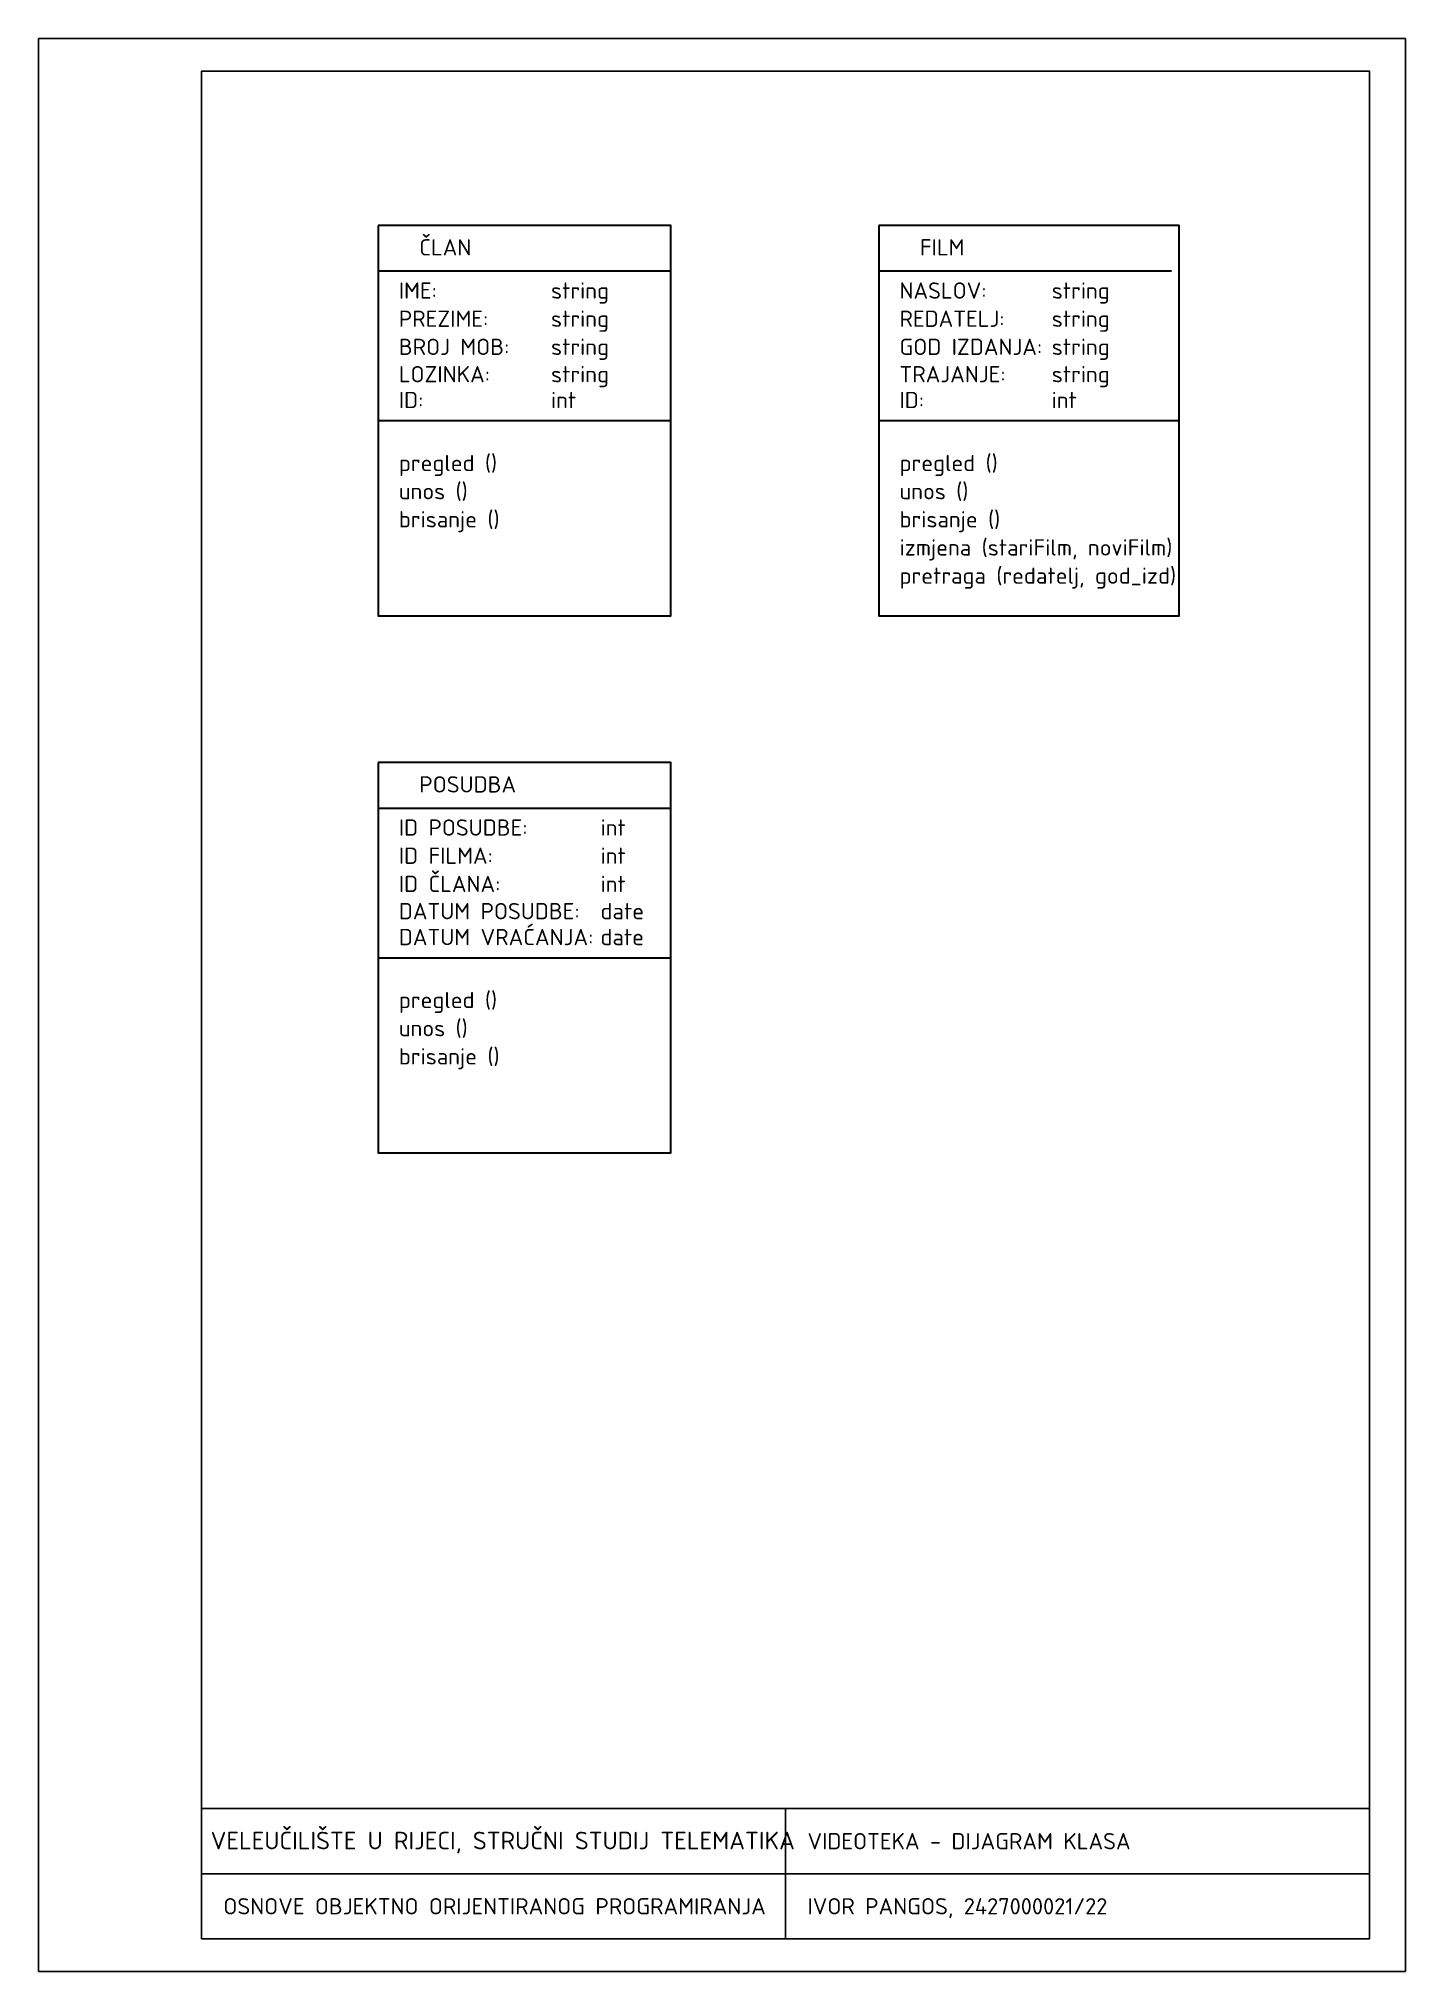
# Model space of a CAD drawing. Header units: millimetres. Extents: x -4325 to 12100, y -4000 to 50970.
# Drawn here: x -2737 to -637, y -4000 to -1030 of the extents above; entities that cross this region are included whole.
import ezdxf

# ---------------------------------------------------------------- set-up
doc = ezdxf.new("R2010")
doc.units = ezdxf.units.MM
doc.header["$LTSCALE"] = 30
doc.layers.add('__VEZE', color=250, linetype='Continuous', lineweight=30)
for name, color, linetype in [('OKVIR', 7, 'Continuous'), ('OKVIR_unut-iRC', 7, 'Continuous'), ('OKVIR_unutarnji', 8, 'Continuous'), ('Pecat', 8, 'Continuous')]:
    doc.layers.add(name, color=color, linetype=linetype)
doc.styles.add('PECAT2', font='isocpeur.ttf')

msp = doc.modelspace()

# ---------------------------------------------------------------- texts
at = {"layer": 'Pecat', "color": 7, "style": 'PECAT2'}
for s, height, p in [('ČLAN', 25, (-2152.6, -1363.2)), ('FILM', 25, (-1383.3, -1363.2)), ('IME:', 25, (-2184.1, -1429.6)), ('NASLOV:', 25, (-1414.8, -1429.6)), ('PREZIME:', 25, (-2184.1, -1472.9)), ('REDATELJ:', 25, (-1414.8, -1472.9)), ('BROJ MOB:', 25, (-2184.1, -1516.1)), ('GOD IZDANJA:', 25, (-1414.8, -1516.1)), ('LOZINKA:', 25, (-2184.1, -1558.1)), ('TRAJANJE:', 25, (-1414.8, -1558.1)), ('ID:', 25, (-2184.1, -1597.8)), ('ID:', 25, (-1414.8, -1597.8)), ('pregled ()', 25, (-2184.1, -1694.6)), ('pregled ()', 25, (-1414.8, -1694.6)), ('unos ()', 25, (-2184.1, -1737.9)), ('unos ()', 25, (-1414.8, -1737.9)), ('brisanje ()', 25, (-2184.1, -1781.1)), ('brisanje ()', 25, (-1414.8, -1781.1)), ('izmjena (stariFilm, noviFilm)', 25, (-1414.8, -1824.4)), ('pretraga (redatelj, god_izd)', 25, (-1414.8, -1867.7)), ('POSUDBA', 25, (-2152.6, -2188.5)), ('ID POSUDBE:', 25, (-2184.1, -2254.8)), ('ID FILMA:', 25, (-2184.1, -2298.1)), ('ID ČLANA:', 25, (-2184.1, -2341.4)), ('DATUM POSUDBE:', 25, (-2184.1, -2383.3)), ('DATUM VRAĆANJA:', 25, (-2184.1, -2423.1)), ('pregled ()', 25, (-2184.1, -2519.8)), ('unos ()', 25, (-2184.1, -2563.1)), ('brisanje ()', 25, (-2184.1, -2606.4)), ('VELEUČILIŠTE U RIJECI, STRUČNI STUDIJ TELEMATIKA', 27, (-2473.3, -3812.5)), ('VIDEOTEKA - DIJAGRAM KLASA', 25, (-1556.2, -3812.5)), ('OSNOVE OBJEKTNO ORIJENTIRANOG PROGRAMIRANJA', 25, (-2453.7, -3912.5)), ('IVOR PANGOS, 2427000021/22', 25, (-1556.2, -3912.5))]:
    msp.add_text(s, height=height, dxfattribs=at).set_placement(p)
at = {"layer": 'Pecat', "color": 94, "style": 'PECAT2'}
for p in [(-1950.3, -1429.6), (-1180.9, -1429.6), (-1950.3, -1472.9), (-1180.9, -1472.9), (-1950.3, -1516.1), (-1180.9, -1516.1), (-1950.3, -1558.1), (-1180.9, -1558.1)]:
    msp.add_text('string', height=25, dxfattribs=at).set_placement(p)
at = {"layer": 'Pecat', "color": 5, "style": 'PECAT2'}
for p in [(-1950.3, -1597.8), (-1181, -1597.8), (-1874.2, -2254.8), (-1874.2, -2298.1), (-1874.2, -2341.4)]:
    msp.add_text('int', height=25, dxfattribs=at).set_placement(p)
at = {"layer": 'Pecat', "color": 240, "style": 'PECAT2'}
for p in [(-1874.2, -2383.3), (-1874.3, -2423.1)]:
    msp.add_text('date', height=25, dxfattribs=at).set_placement(p)

# ---------------------------------------------------------------- blocks, each defined once
blk = doc.blocks.new('okvir 42x29.7')
for p, q in [((0, 2970), (2100, 2970)), ((2100, 2970), (2100, 0))]:
    blk.add_line(p, q)
at = {"color": 253}
for p, q in [((1147.5, 50), (1147.5, 250)), ((1147.5, 250), (1147.5, 150)), ((2045, 150), (250, 150))]:
    blk.add_line(p, q, dxfattribs=at)
at = {"color": 0}
blk.add_lwpolyline([(0, 0), (2100, 0), (2100, 2970), (0, 2970)], close=True, dxfattribs=at)
blk.add_lwpolyline([(250, 50), (250, 250), (2045, 250), (2045, 50), (250, 50)])
at = {"layer": 'OKVIR_unut-iRC', "color": 0}
blk.add_line((250, 50), (250, 110), dxfattribs=at)
at = {"layer": 'OKVIR_unutarnji'}
blk.add_lwpolyline([(250, 50), (2045, 50), (2045, 2920), (250, 2920)], close=True, dxfattribs=at)

# ---------------------------------------------------------------- linework, layer by layer
at = {"layer": '__VEZE'}
for p, q in [((-2216, -1317), (-2216, -1387)), ((-1446.7, -1317), (-1446.7, -1387)), ((-2216, -1387), (-1766, -1387)), ((-2216, -1387), (-2216, -1917)), ((-1446.7, -1387), (-996.7, -1387)), ((-1446.7, -1387), (-1446.7, -1917)), ((-2216, -1617), (-1766, -1617)), ((-1446.7, -1617), (-984.9, -1617)), ((-2216, -2142.3), (-2216, -2212.3)), ((-2216, -2212.3), (-1766, -2212.3)), ((-2216, -2212.3), (-2216, -2742.3)), ((-2216, -2442.3), (-1766, -2442.3))]:
    msp.add_line(p, q, dxfattribs=at)
for points in [[(-2216, -1317), (-2216, -1917), (-1766, -1917), (-1766, -1317), (-2216, -1317)], [(-1446.7, -1317), (-1446.7, -1917), (-984.9, -1917), (-984.9, -1317), (-1446.7, -1317)], [(-2216, -2142.3), (-2216, -2742.3), (-1766, -2742.3), (-1766, -2142.3), (-2216, -2142.3)]]:
    msp.add_lwpolyline(points, dxfattribs=at)

# ---------------------------------------------------------------- block references
at = {"layer": 'OKVIR'}
msp.add_blockref('okvir 42x29.7', (-2737.5, -4000), dxfattribs=at)

msp.set_redraw_order([(e.dxf.handle, doc.entitydb.next_handle()) for e in msp.query("TEXT MTEXT ATTDEF DIMENSION ARC_DIMENSION")])  # texts and dimensions are drawn at this point

doc.saveas('drawing.dxf')
